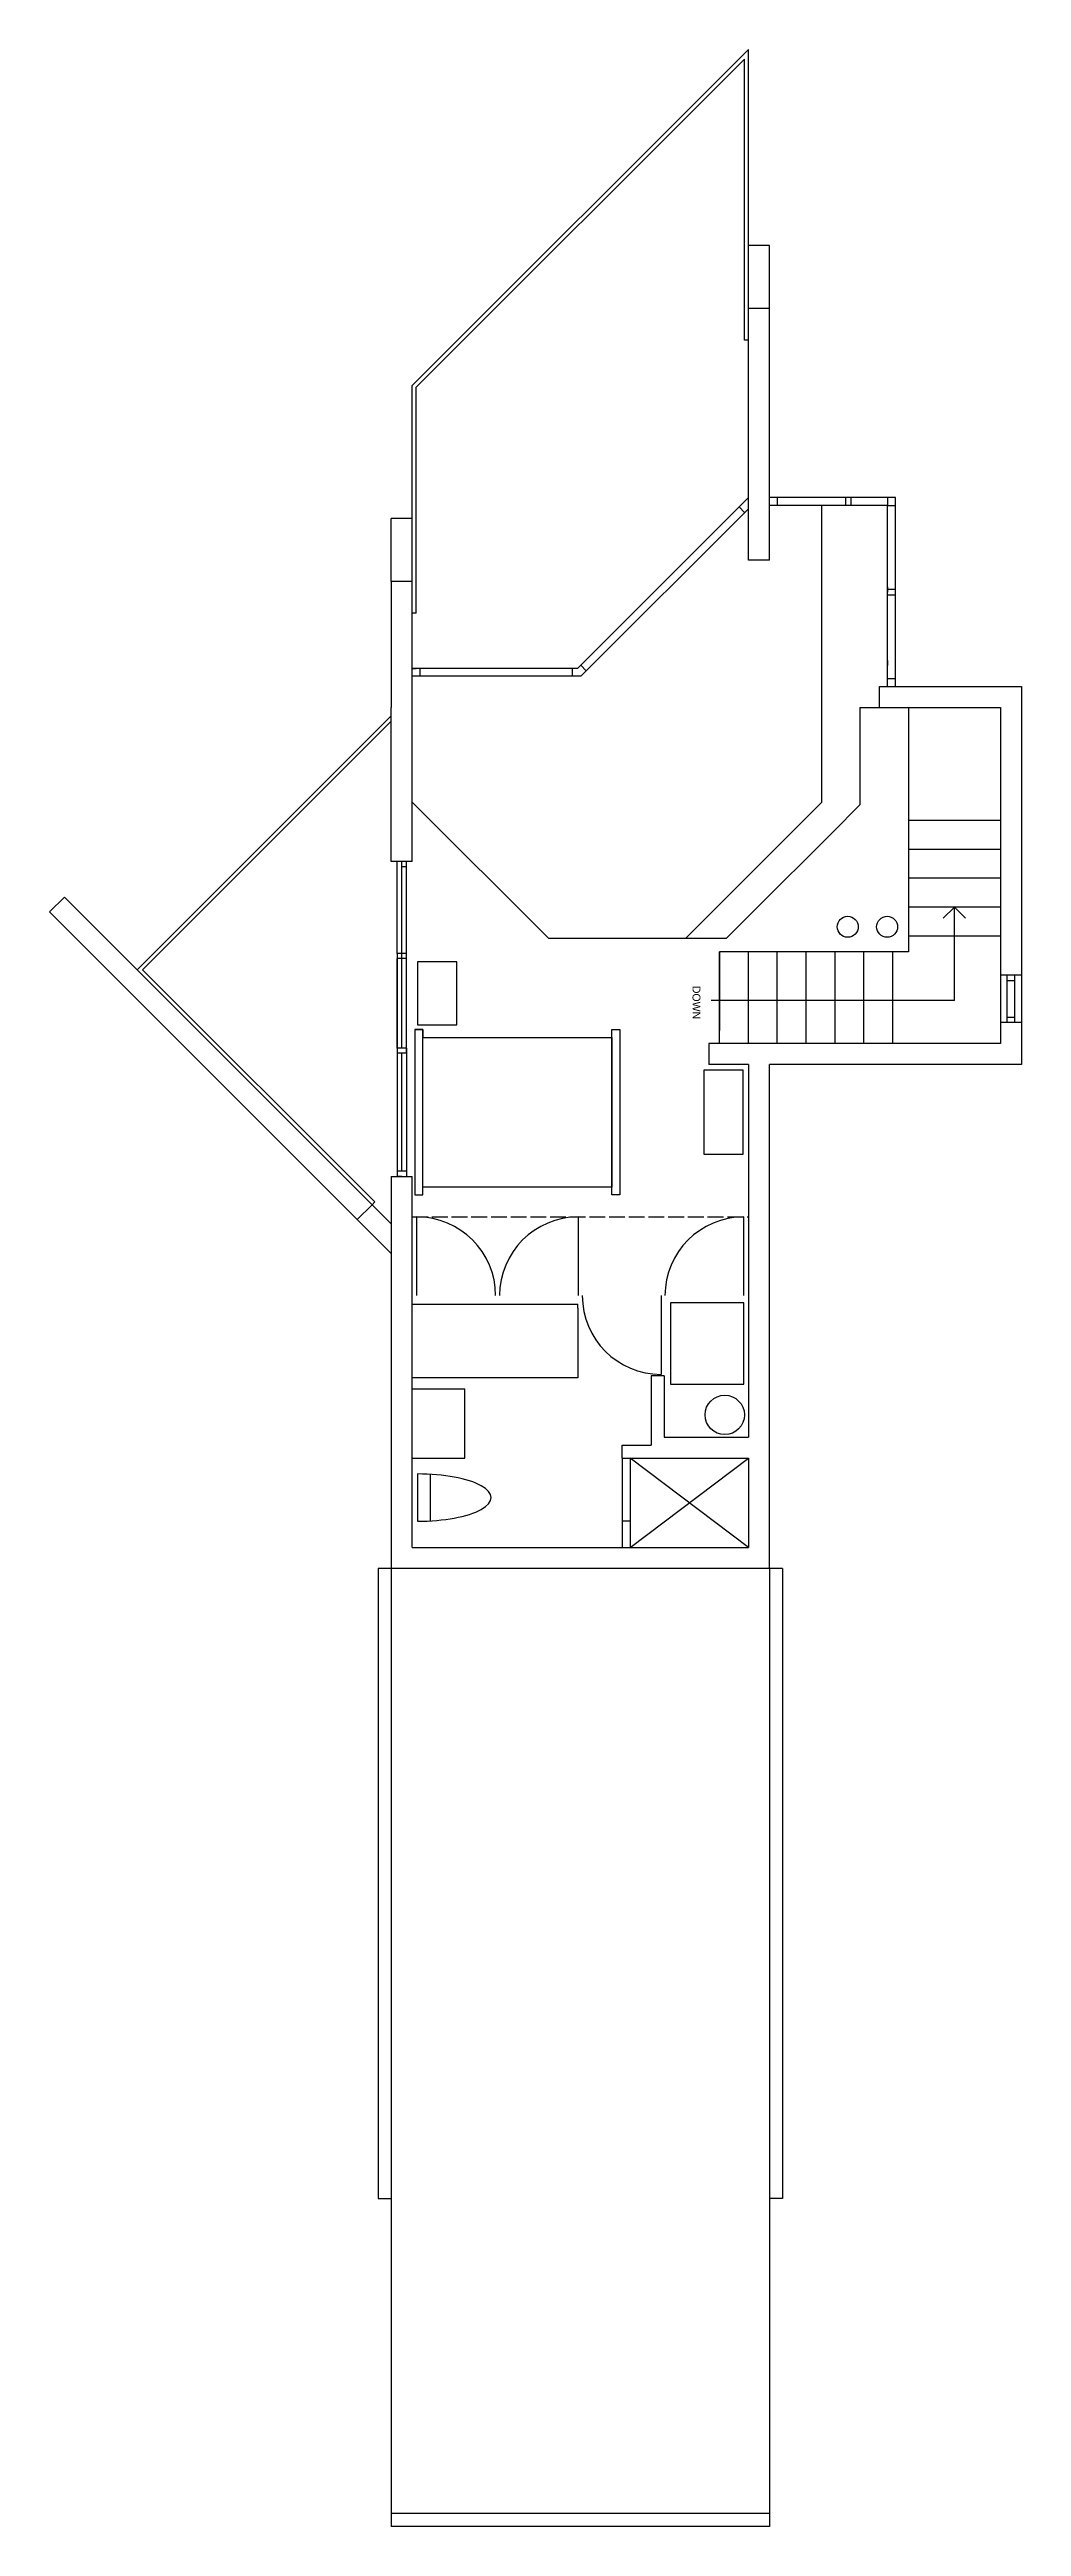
# Model space of a CAD drawing. Header units: inches. Extents: x -16484 to -805, y 141 to 7454.
# Drawn here: x -1401 to -1031, y 2685 to 3628 of the extents above; entities that cross this region are included whole.
import ezdxf

# ---------------------------------------------------------------- set-up
doc = ezdxf.new("R2010")
doc.units = ezdxf.units.IN
doc.header["$LTSCALE"] = 0.5
doc.header["$MEASUREMENT"] = 0
doc.linetypes.add('ACAD_ISO02W100', pattern=[15, 12, -3])
for name, color, linetype in [('A-doors', 254, 'Continuous'), ('A-Elev-South', 7, 'Continuous'), ('A-fixtures', 140, 'Continuous'), ('A-furniture', 33, 'Continuous'), ('A-glazing', 252, 'Continuous'), ('A-millwork', 252, 'Continuous'), ('A-roof', 253, 'Continuous'), ('A-soffit', 251, 'ACAD_ISO02W100'), ('A-stairs', 252, 'Continuous'), ('A-text', 254, 'Continuous'), ('A-walls', 7, 'Continuous')]:
    doc.layers.add(name, color=color, linetype=linetype)

msp = doc.modelspace()

# ---------------------------------------------------------------- texts
at = {"layer": 'A-text'}
msp.add_text('DOWN', height=3, rotation=270, dxfattribs=at).set_placement((-1155.78, 3271.7))

# ---------------------------------------------------------------- linework, layer by layer
at = {"layer": 'A-doors'}
msp.add_line((-1166.52, 3123.1), (-1171.52, 3123.1), dxfattribs=at)
at = {"layer": 'A-Elev-South', "color": 251}
for p, q in [((-1134.52, 3529.72), (-1134.52, 3553.72)), ((-1264.77, 3248.02), (-1264.77, 3199.06)), ((-1264.77, 3246.02), (-1264.77, 3199.06))]:
    msp.add_line(p, q, dxfattribs=at)
at = {"layer": 'A-Elev-South', "color": 252}
for p, q in [((-1126.52, 3529.72), (-1126.52, 3553.72)), ((-1270.52, 3425.72), (-1270.52, 3449.72)), ((-1262.52, 3425.72), (-1262.52, 3449.72))]:
    msp.add_line(p, q, dxfattribs=at)
at = {"layer": 'A-Elev-South', "color": 7}
msp.add_line((-1270.52, 3425.72), (-1270.52, 3377.72), dxfattribs=at)
at = {"layer": 'A-Elev-South', "color": 250}
for p, q in [((-1268.27, 3284.06), (-1268.27, 3319.06)), ((-1264.77, 3248.02), (-1264.77, 3282.06))]:
    msp.add_line(p, q, dxfattribs=at)
at = {"layer": 'A-Elev-South', "color": 253}
msp.add_line((-1268.27, 3248.02), (-1268.27, 3282.06), dxfattribs=at)
at = {"layer": 'A-fixtures'}
for p, q in [((-1182.52, 3091.72), (-1182.52, 3057.72)), ((-1134.52, 3057.72), (-1179.52, 3091.72)), ((-1179.52, 3057.72), (-1134.52, 3091.72)), ((-1179.52, 3091.72), (-1179.52, 3057.72)), ((-1260.52, 3085.72), (-1260.52, 3067.72)), ((-1260.52, 3085.72), (-1260.52, 3067.72)), ((-1255.52, 3067.87), (-1255.52, 3085.58)), ((-1179.52, 3067.72), (-1182.52, 3067.72))]:
    msp.add_line(p, q, dxfattribs=at)
msp.add_lwpolyline([(-1136.2, 3150.91), (-1164.2, 3150.91), (-1164.2, 3119.91), (-1136.2, 3119.91), (-1136.2, 3150.91)], dxfattribs=at)
msp.add_circle((-1143.52, 3108.22), 7.5, dxfattribs=at)
msp.add_ellipse((-1260.52, 3076.72), major_axis=(-28, 0), ratio=0.321429, start_param=1.570796, end_param=4.712389, dxfattribs=at)
at = {"layer": 'A-furniture'}
for points in [[(-1260.52, 3280.81), (-1260.52, 3256.81), (-1245.52, 3256.81), (-1245.52, 3280.81), (-1260.52, 3280.81)], [(-1261.52, 3255.04), (-1261.52, 3192.04), (-1258.52, 3192.04), (-1258.52, 3255.04), (-1261.52, 3255.04), (-1258.52, 3255.04), (-1258.52, 3252.04), (-1186.52, 3252.04), (-1186.52, 3255.04), (-1186.52, 3255.04), (-1183.52, 3255.04), (-1183.52, 3192.04), (-1186.52, 3192.04), (-1186.52, 3195.04), (-1186.52, 3252.04), (-1186.52, 3195.04), (-1258.52, 3195.04)], [(-1136.52, 3239.54), (-1151.52, 3239.54), (-1151.52, 3207.54), (-1136.52, 3207.54), (-1136.52, 3239.54)]]:
    msp.add_lwpolyline(points, dxfattribs=at)
at = {"layer": 'A-glazing'}
for p, q in [((-1199.62, 3392.63), (-1134.52, 3457.72)), ((-1135.94, 3452.06), (-1138.06, 3454.19)), ((-1081.52, 3457.72), (-1126.52, 3457.72)), ((-1081.52, 3454.72), (-1126.52, 3454.72)), ((-1123.52, 3457.72), (-1123.52, 3454.72)), ((-1097.52, 3457.72), (-1097.52, 3454.72)), ((-1095.52, 3457.72), (-1095.52, 3454.72)), ((-1078.52, 3457.72), (-1081.52, 3457.72)), ((-1081.52, 3457.72), (-1081.52, 3454.72)), ((-1081.52, 3454.72), (-1078.52, 3454.72)), ((-1081.52, 3385.72), (-1081.52, 3454.72)), ((-1078.52, 3385.72), (-1078.52, 3457.72)), ((-1198.37, 3389.63), (-1134.52, 3453.48)), ((-1081.52, 3423.72), (-1081.52, 3421.72)), ((-1081.52, 3420.72), (-1081.52, 3422.72)), ((-1078.52, 3422.72), (-1081.52, 3422.72)), ((-1081.52, 3420.72), (-1078.52, 3420.72)), ((-1201.52, 3392.63), (-1262.52, 3392.63)), ((-1201.52, 3389.63), (-1262.52, 3389.63)), ((-1259.52, 3389.63), (-1259.52, 3392.63)), ((-1199.62, 3392.63), (-1201.52, 3392.63)), ((-1201.52, 3389.63), (-1201.52, 3392.63)), ((-1198.37, 3389.63), (-1201.52, 3389.63)), ((-1196.24, 3391.76), (-1198.37, 3393.88)), ((-1081.52, 3395.72), (-1081.52, 3393.72)), ((-1078.52, 3388.72), (-1081.52, 3388.72)), ((-1078.52, 3393.72), (-1078.52, 3395.72)), ((-1264.77, 3319.06), (-1266.52, 3319.06)), ((-1264.77, 3317.06), (-1266.52, 3317.06)), ((-1145.52, 3284.72), (-1145.52, 3254.72)), ((-1264.77, 3284.06), (-1268.27, 3284.06)), ((-1268.27, 3284.06), (-1268.27, 3199.06)), ((-1264.77, 3282.06), (-1268.27, 3282.06)), ((-1036.02, 3257.72), (-1036.02, 3275.72)), ((-1033.02, 3257.72), (-1033.02, 3275.72)), ((-1036.02, 3273.72), (-1033.02, 3273.72)), ((-1036.02, 3259.72), (-1033.02, 3259.72)), ((-1268.27, 3248.02), (-1268.27, 3199.06)), ((-1264.77, 3248.02), (-1268.27, 3248.02)), ((-1264.77, 3246.02), (-1268.27, 3246.02)), ((-1264.77, 3201.06), (-1268.27, 3201.06)), ((-1266.52, 3199.06), (-1268.27, 3199.06))]:
    msp.add_line(p, q, dxfattribs=at)
at = {"layer": 'A-millwork'}
for p, q in [((-1262.52, 3500.44), (-1134.52, 3628.44)), ((-1134.52, 3553.72), (-1134.52, 3628.44)), ((-1134.52, 3517.72), (-1136.02, 3517.72)), ((-1262.52, 3449.72), (-1262.52, 3500.44)), ((-1261.02, 3413.72), (-1262.52, 3413.72)), ((-1262.52, 3392.63), (-1261.02, 3392.63)), ((-1365.19, 3277.83), (-1270.52, 3372.5)), ((-1266.52, 3248.02), (-1266.52, 3319.06)), ((-1264.77, 3282.06), (-1264.77, 3319.06)), ((-1276.72, 3189.35), (-1365.19, 3277.83)), ((-1266.52, 3248.02), (-1266.52, 3283.02)), ((-1264.77, 3282.06), (-1264.77, 3283.02)), ((-1264.77, 3246.02), (-1264.77, 3248.02)), ((-1266.52, 3201.06), (-1266.52, 3246.02)), ((-1266.52, 3201.06), (-1266.52, 3246.02)), ((-1260.77, 3153.66), (-1260.77, 3183.66)), ((-1199.27, 3153.66), (-1199.27, 3183.66)), ((-1136.27, 3153.66), (-1136.27, 3183.66)), ((-1167.77, 3153.66), (-1167.77, 3123.66)), ((-1262.52, 3150.41), (-1199.52, 3150.41)), ((-1199.52, 3148.91), (-1199.52, 3150.41)), ((-1199.52, 3148.91), (-1199.52, 3122.41)), ((-1199.52, 3122.41), (-1262.52, 3122.41)), ((-1262.52, 3118.1), (-1242.52, 3118.1)), ((-1242.52, 3091.72), (-1242.52, 3118.1)), ((-1262.52, 3091.72), (-1242.52, 3091.72))]:
    msp.add_line(p, q, dxfattribs=at)
at = {"layer": 'A-millwork', "color": 251}
for p, q in [((-1261.02, 3499.82), (-1136.02, 3624.82)), ((-1136.02, 3517.72), (-1136.02, 3624.82)), ((-1261.02, 3413.72), (-1261.02, 3499.82))]:
    msp.add_line(p, q, dxfattribs=at)
at = {"layer": 'A-millwork', "color": 254}
msp.add_line((-1367.32, 3277.83), (-1270.52, 3374.62), dxfattribs=at)
at = {"layer": 'A-millwork'}
for centre, start, end in [((-1260.77, 3153.66), 0, 90), ((-1199.27, 3153.66), 90, 180), ((-1136.27, 3153.66), 90, 180), ((-1167.77, 3153.66), 180, 270)]:
    msp.add_arc(centre, 30, start, end, dxfattribs=at)
at = {"layer": 'A-roof'}
for p, q in [((-1275.52, 3049.72), (-1275.52, 2809.72)), ((-1270.52, 3049.72), (-1275.52, 3049.72)), ((-1270.52, 3049.72), (-1270.52, 2689.72)), ((-1126.52, 3049.72), (-1126.52, 2689.72)), ((-1121.52, 3049.72), (-1126.52, 3049.72)), ((-1121.52, 3049.72), (-1121.52, 2809.72)), ((-1275.52, 2809.72), (-1270.52, 2809.72)), ((-1121.52, 2809.72), (-1126.52, 2809.72)), ((-1126.52, 2689.72), (-1270.52, 2689.72)), ((-1270.52, 2689.72), (-1270.52, 2684.72)), ((-1126.52, 2689.72), (-1126.52, 2684.72)), ((-1126.52, 2684.72), (-1270.52, 2684.72))]:
    msp.add_line(p, q, dxfattribs=at)
at = {"layer": 'A-soffit'}
msp.add_line((-1262.52, 3183.66), (-1134.52, 3183.66), dxfattribs=at)
at = {"layer": 'A-stairs'}
for p, q in [((-1106.52, 3341.72), (-1106.52, 3454.72)), ((-1158.52, 3289.72), (-1106.52, 3341.72)), ((-1038.52, 3334.68), (-1073.52, 3334.68)), ((-1038.52, 3323.68), (-1073.52, 3323.68)), ((-1038.52, 3312.68), (-1073.52, 3312.68)), ((-1038.52, 3301.68), (-1073.52, 3301.68)), ((-1145.52, 3249.72), (-1145.52, 3284.72)), ((-1134.52, 3249.72), (-1134.52, 3284.72)), ((-1123.52, 3249.72), (-1123.52, 3284.72)), ((-1112.52, 3249.72), (-1112.52, 3284.72)), ((-1101.52, 3249.72), (-1101.52, 3284.72)), ((-1090.52, 3249.72), (-1090.52, 3284.72)), ((-1079.52, 3249.72), (-1079.52, 3284.72)), ((-1038.52, 3290.68), (-1073.52, 3290.68))]:
    msp.add_line(p, q, dxfattribs=at)
at = {"layer": 'A-text'}
for p, q in [((-1056.02, 3301.68), (-1060.27, 3297.43)), ((-1056.02, 3266.18), (-1056.02, 3301.68)), ((-1056.02, 3301.68), (-1051.78, 3297.43)), ((-1056.02, 3266.18), (-1148.66, 3266.18))]:
    msp.add_line(p, q, dxfattribs=at)
at = {"layer": 'A-walls', "color": 252}
for p, q in [((-1126.52, 3553.72), (-1134.52, 3553.72)), ((-1262.52, 3449.72), (-1270.52, 3449.72))]:
    msp.add_line(p, q, dxfattribs=at)
at = {"layer": 'A-walls'}
for p, q in [((-1134.52, 3433.91), (-1134.52, 3529.72)), ((-1126.52, 3529.72), (-1134.52, 3529.72)), ((-1126.52, 3433.91), (-1126.52, 3529.72)), ((-1262.52, 3425.72), (-1270.52, 3425.72)), ((-1262.52, 3319.06), (-1262.52, 3425.72)), ((-1126.52, 3433.91), (-1134.52, 3433.91)), ((-1084.52, 3377.72), (-1084.52, 3385.72)), ((-1084.52, 3385.72), (-1030.52, 3385.72)), ((-1030.52, 3385.72), (-1030.52, 3275.72)), ((-1270.52, 3319.06), (-1270.52, 3377.72)), ((-1092.06, 3377.72), (-1092.06, 3340.63)), ((-1092.06, 3377.72), (-1038.52, 3377.72)), ((-1073.52, 3377.72), (-1073.52, 3284.72)), ((-1038.52, 3377.72), (-1038.52, 3275.72)), ((-1210.52, 3289.72), (-1262.52, 3341.72)), ((-1102.52, 3330.17), (-1092.06, 3340.63)), ((-1102.52, 3330.17), (-1132.5, 3300.19)), ((-1262.52, 3319.06), (-1270.52, 3319.06)), ((-1142.97, 3289.72), (-1132.5, 3300.19)), ((-1142.97, 3289.72), (-1210.52, 3289.72)), ((-1073.52, 3284.72), (-1145.52, 3284.72)), ((-1030.52, 3275.72), (-1038.52, 3275.72)), ((-1038.52, 3257.72), (-1038.52, 3249.72)), ((-1030.52, 3257.72), (-1038.52, 3257.72)), ((-1030.52, 3257.72), (-1030.52, 3241.72)), ((-1038.52, 3249.72), (-1149.52, 3249.72)), ((-1149.52, 3249.72), (-1149.52, 3241.72)), ((-1134.52, 3241.72), (-1149.52, 3241.72)), ((-1134.52, 3241.72), (-1134.52, 3099.72)), ((-1126.52, 3049.72), (-1126.52, 3241.72)), ((-1030.52, 3241.72), (-1126.52, 3241.72)), ((-1270.52, 3199.06), (-1270.52, 3049.72)), ((-1270.52, 3199.06), (-1262.52, 3199.06)), ((-1262.52, 3057.72), (-1262.52, 3199.06)), ((-1171.52, 3123.1), (-1171.52, 3096.72)), ((-1166.52, 3123.1), (-1166.52, 3099.72)), ((-1182.52, 3096.72), (-1171.52, 3096.72)), ((-1182.52, 3091.72), (-1182.52, 3096.72)), ((-1166.52, 3099.72), (-1134.52, 3099.72)), ((-1182.52, 3091.72), (-1134.52, 3091.72)), ((-1134.52, 3091.72), (-1134.52, 3057.72)), ((-1262.52, 3057.72), (-1134.52, 3057.72)), ((-1126.52, 3049.72), (-1270.52, 3049.72))]:
    msp.add_line(p, q, dxfattribs=at)
at = {"layer": 'A-walls', "color": 253}
for p, q in [((-1262.52, 3425.72), (-1270.52, 3425.72)), ((-1394.98, 3305.5), (-1270.52, 3181.04)), ((-1038.52, 3275.72), (-1038.52, 3257.72)), ((-1030.52, 3275.72), (-1030.52, 3257.72)), ((-1277.78, 3188.29), (-1276.72, 3189.35))]:
    msp.add_line(p, q, dxfattribs=at)
at = {"layer": 'A-walls', "color": 254}
for p, q in [((-1400.64, 3299.84), (-1394.98, 3305.5)), ((-1287.68, 3186.88), (-1400.64, 3299.84)), ((-1270.52, 3169.72), (-1287.68, 3186.88)), ((-1283.44, 3182.64), (-1277.78, 3188.29))]:
    msp.add_line(p, q, dxfattribs=at)
at = {"layer": 'A-walls'}
for centre in [(-1096.67, 3294.2), (-1081.67, 3294.2)]:
    msp.add_circle(centre, 4, dxfattribs=at)

msp.set_redraw_order([(e.dxf.handle, doc.entitydb.next_handle()) for e in msp.query("TEXT MTEXT ATTDEF DIMENSION ARC_DIMENSION")])  # texts and dimensions are drawn at this point

doc.saveas('drawing.dxf')
